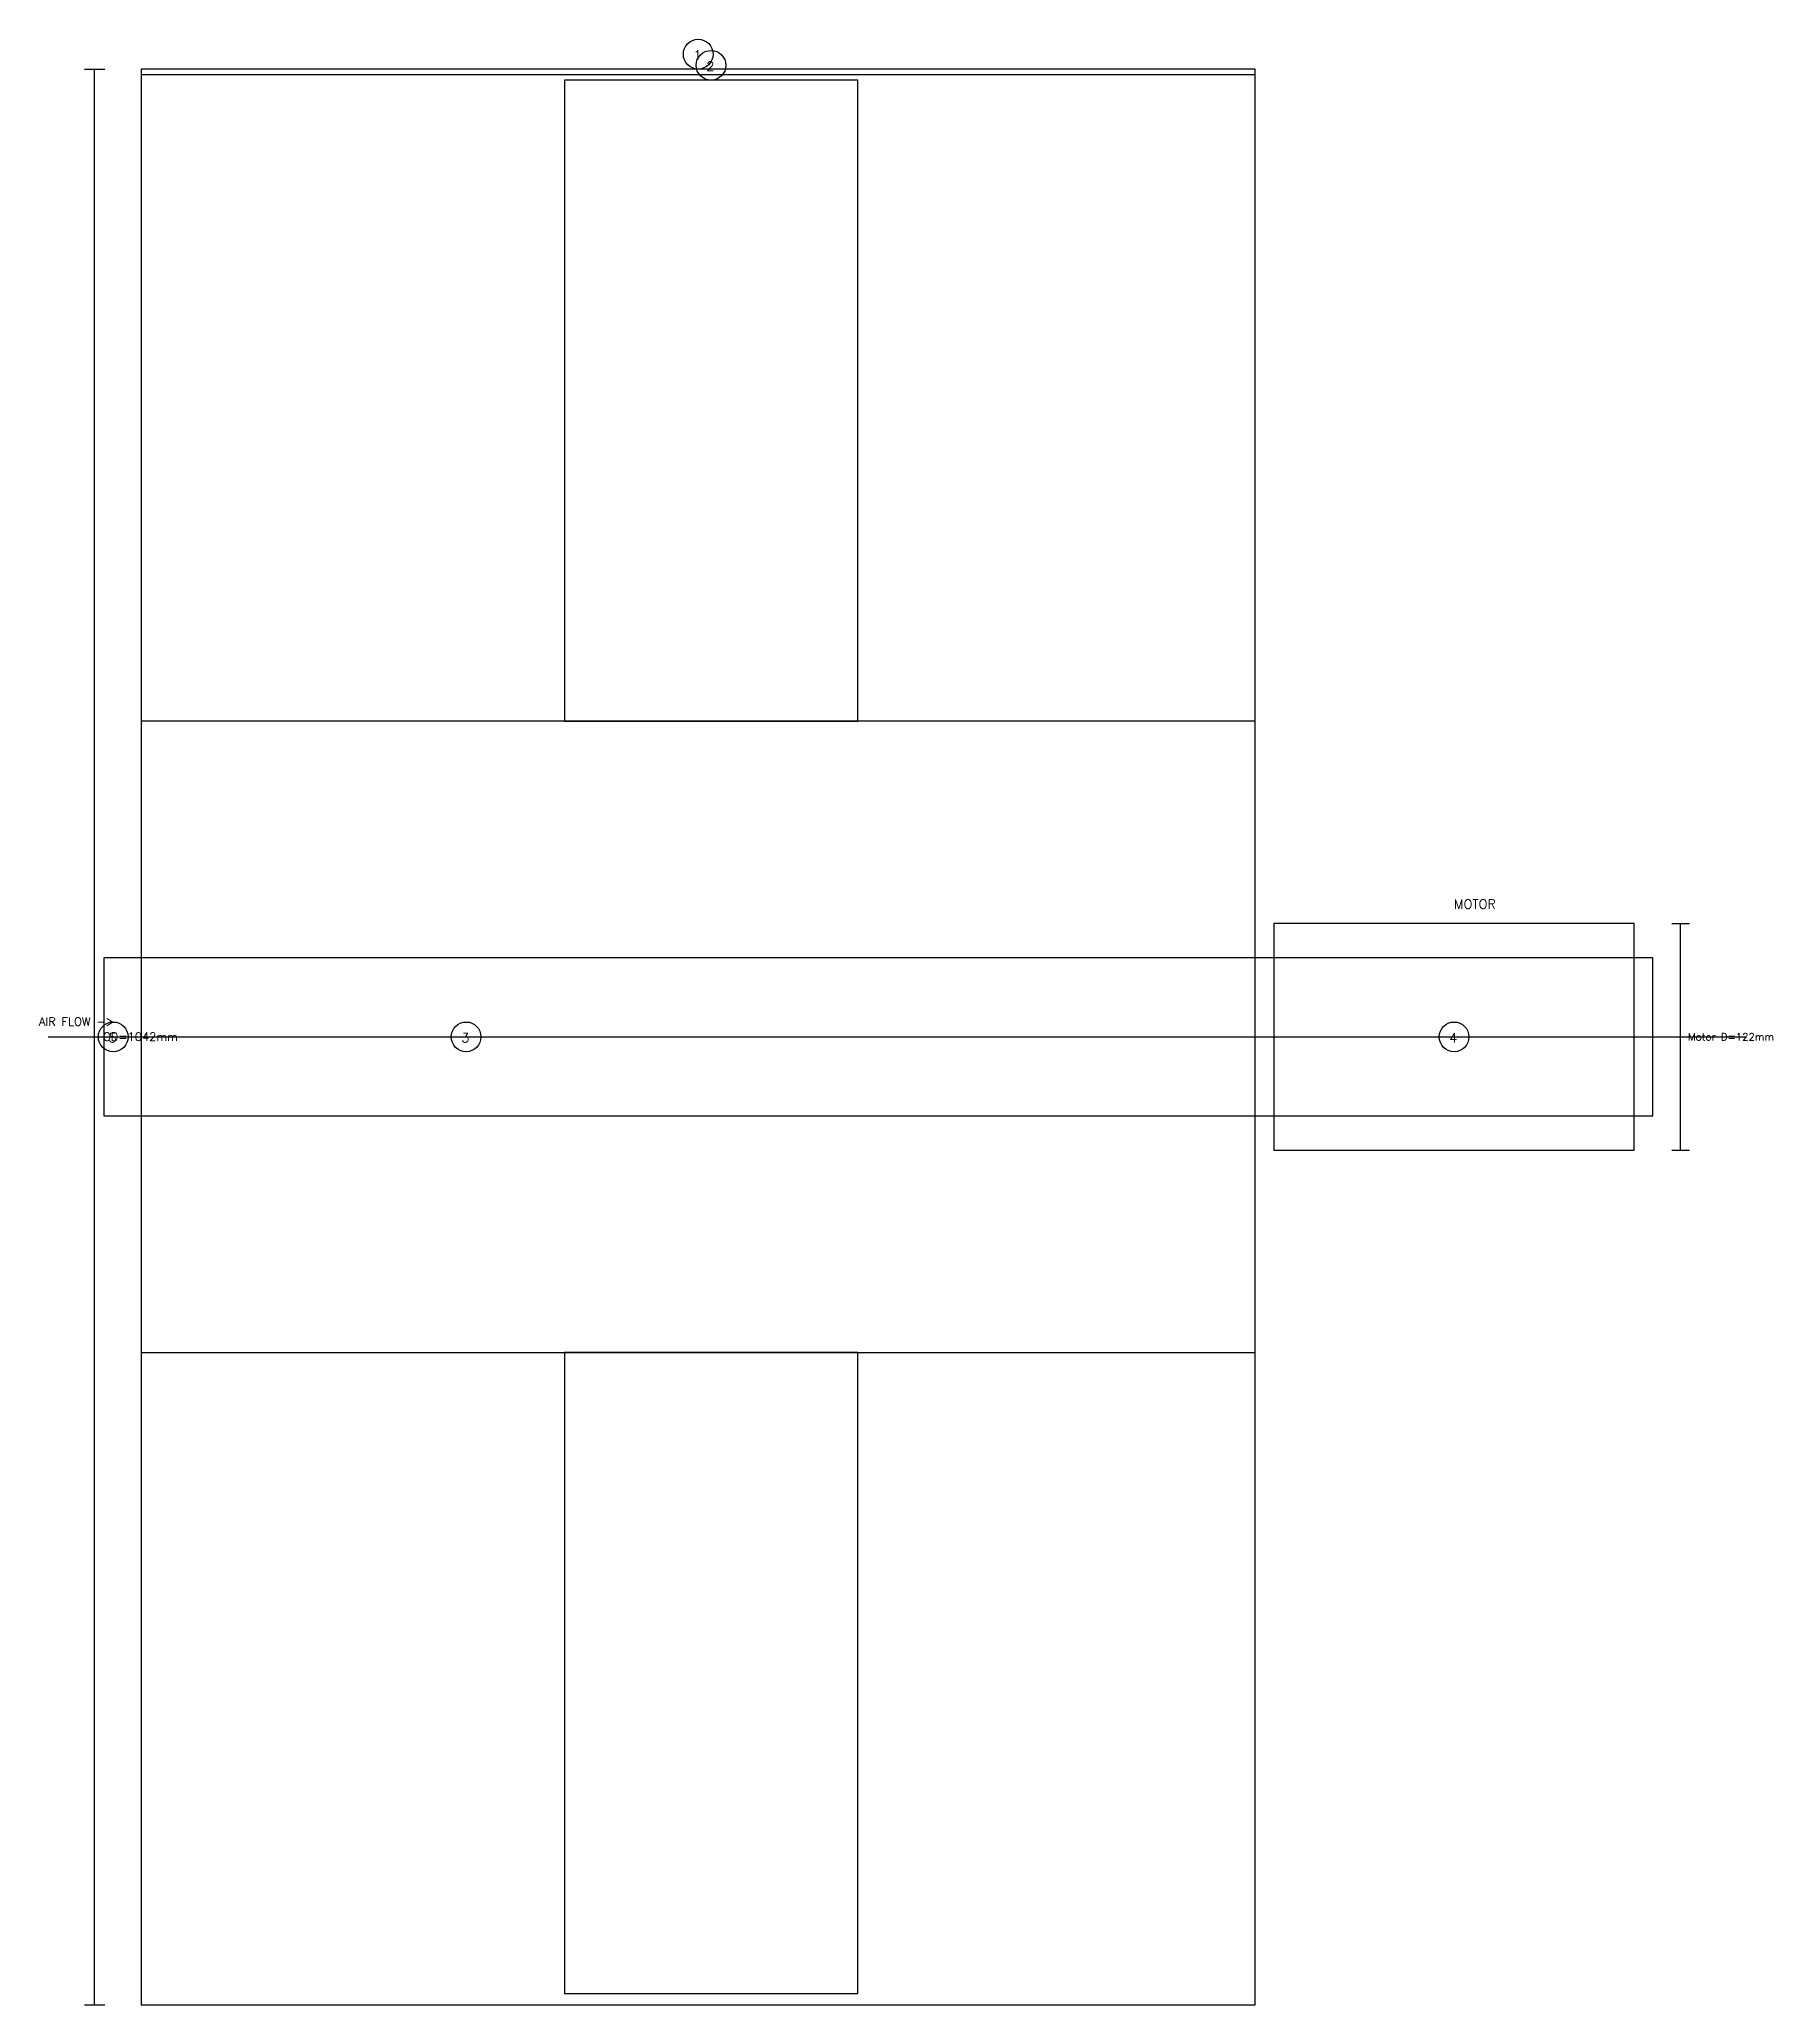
# Model space of a CAD drawing. Extents: x -55 to 879, y -780 to 537.
# Drawn here: x -55 to 879, y -521 to 537 of the extents above; entities that cross this region are included whole.
import ezdxf

# ---------------------------------------------------------------- set-up
doc = ezdxf.new("R2010")
doc.units = 0
for name, color, linetype in [('ANNOTATION', 3, 'Continuous'), ('BLADES', 5, 'Continuous'), ('CASING', 8, 'Continuous'), ('CENTERLINE', 1, 'Continuous'), ('DIMENSIONS', 7, 'Continuous'), ('HUB', 9, 'Continuous'), ('TIP_CLEARANCE', 2, 'Continuous')]:
    doc.layers.add(name, color=color, linetype=linetype)
doc.styles.get("Standard").update_dxf_attribs({"font": 'simplex.shx'})

msp = doc.modelspace()

# ---------------------------------------------------------------- texts
at = {"layer": 'ANNOTATION'}
for s, height, p in [('1', 5, (297.5, 526)), ('2', 5, (304.4, 520)), ('MOTOR', 5, (707, 69)), ('AIR FLOW ->', 4.5, (-55, 6)), ('5', 5, (-17.5, -3)), ('3', 5, (172.5, -3)), ('4', 5, (704.5, -3))]:
    msp.add_text(s, height=height, dxfattribs=at).set_placement(p)
at = {"layer": 'DIMENSIONS'}
for s, height, p in [('OD=1042mm', 4.5, (-20.5, -2.2)), ('Motor D=122mm', 4, (833, -2))]:
    msp.add_text(s, height=height, dxfattribs=at).set_placement(p)

# ---------------------------------------------------------------- linework, layer by layer
at = {"layer": 'ANNOTATION'}
msp.add_line((-50, 0), (-10, 0), dxfattribs=at)
for centre in [(300, 529), (306.9, 523), (-15, 0), (175, 0), (707, 0)]:
    msp.add_circle(centre, 8, dxfattribs=at)
at = {"layer": 'BLADES'}
for points in [[(228, 170), (385.9, 170), (385.9, 515), (228, 515)], [(228, -515), (385.9, -515), (385.9, -170), (228, -170)]]:
    msp.add_lwpolyline(points, close=True, dxfattribs=at)
at = {"layer": 'CASING'}
msp.add_lwpolyline([(0, -521), (600, -521), (600, 521), (0, 521)], close=True, dxfattribs=at)
at = {"layer": 'CENTERLINE'}
msp.add_line((-30, 0), (864, 0), dxfattribs=at)
msp.add_lwpolyline([(-20, -42.5), (814, -42.5), (814, 42.5), (-20, 42.5)], close=True, dxfattribs=at)
at = {"layer": 'DIMENSIONS'}
for p, q in [((-30.4, 521), (-19.6, 521)), ((-25, -521), (-25, 521)), ((824.2, 61), (833.8, 61)), ((829, -61), (829, 61)), ((824.2, -61), (833.8, -61)), ((-30.4, -521), (-19.6, -521))]:
    msp.add_line(p, q, dxfattribs=at)
at = {"layer": 'HUB'}
msp.add_line((600, -521), (600, 521), dxfattribs=at)
for points in [[(0, -170), (600, -170), (600, 170), (0, 170)], [(610, -61), (804, -61), (804, 61), (610, 61)]]:
    msp.add_lwpolyline(points, close=True, dxfattribs=at)
at = {"layer": 'TIP_CLEARANCE'}
msp.add_line((0, 518), (600, 518), dxfattribs=at)

msp.set_redraw_order([(e.dxf.handle, doc.entitydb.next_handle()) for e in msp.query("TEXT MTEXT ATTDEF DIMENSION ARC_DIMENSION")])  # texts and dimensions are drawn at this point

doc.saveas('drawing.dxf')
